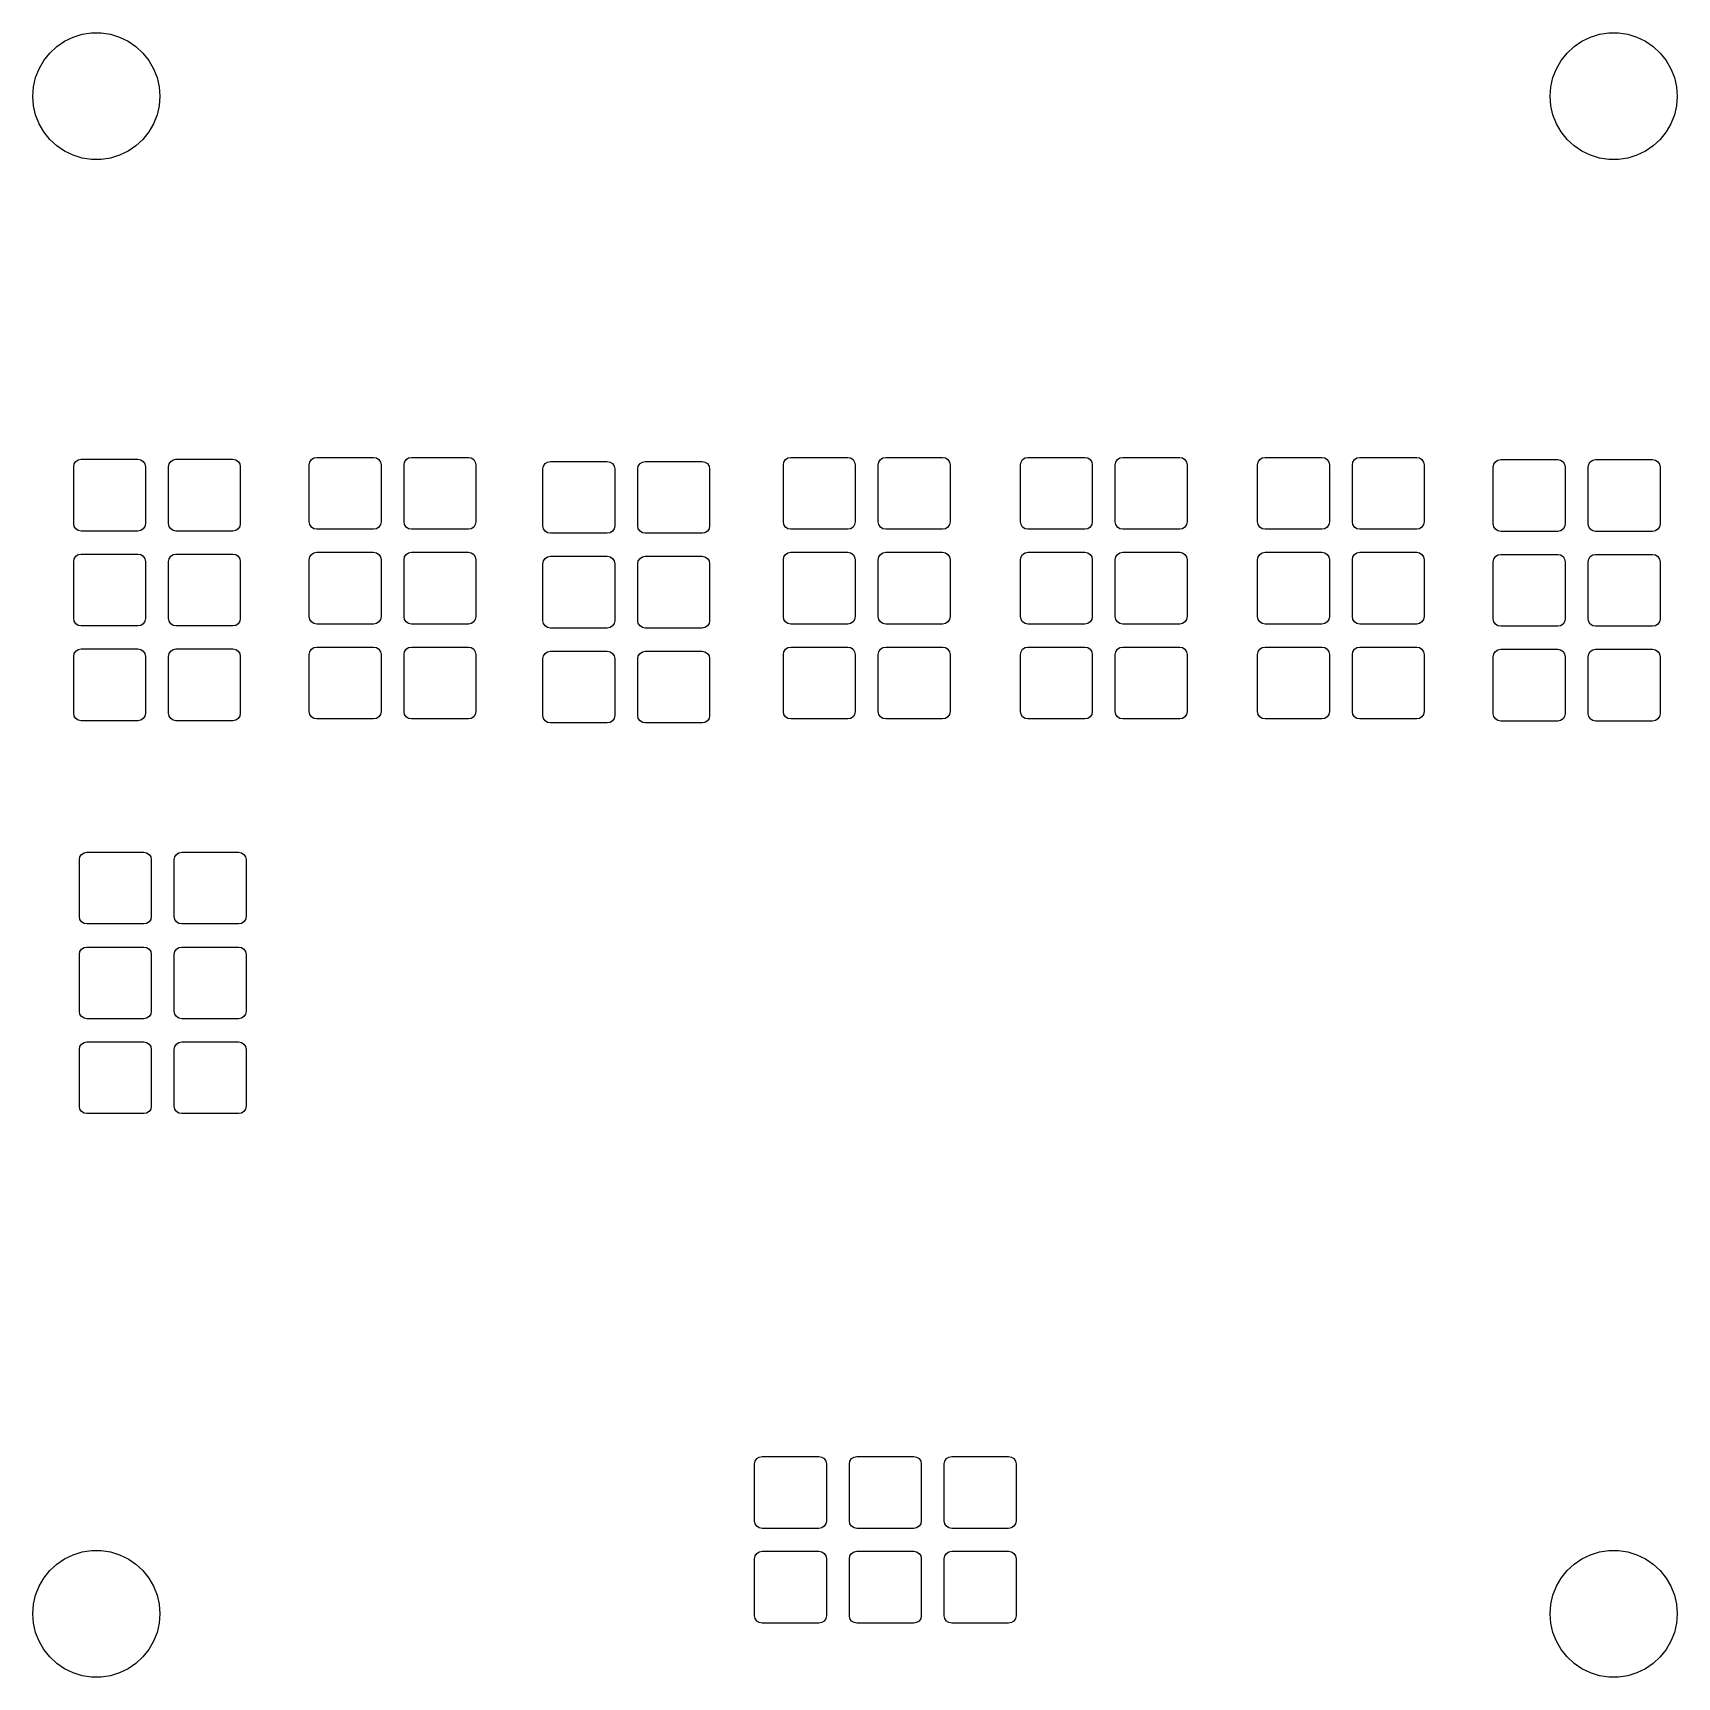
# Model space of a CAD drawing. Extents: x 4.33 to 6.07, y -6.87 to -5.13.
import ezdxf

# ---------------------------------------------------------------- set-up
doc = ezdxf.new("R2010")
doc.units = 0
doc.header["$MEASUREMENT"] = 0
doc.layers.add('BLACK', color=7, linetype='CONTINUOUS')

msp = doc.modelspace()

# ---------------------------------------------------------------- linework, layer by layer
at = {"layer": 'BLACK', "linetype": 'CONTINUOUS'}
for p, q in [((4.3509, -5.1545), (4.3583, -5.1477)), ((4.3583, -5.1477), (4.3665, -5.142)), ((4.3665, -5.142), (4.3755, -5.1377)), ((4.3755, -5.1377), (4.3851, -5.1347)), ((4.3851, -5.1347), (4.395, -5.1333)), ((4.395, -5.1333), (4.405, -5.1333)), ((4.405, -5.1333), (4.4149, -5.1347)), ((4.4149, -5.1347), (4.4245, -5.1377)), ((4.4245, -5.1377), (4.4335, -5.142)), ((4.4335, -5.142), (4.4417, -5.1477)), ((4.4417, -5.1477), (4.4491, -5.1545)), ((5.9509, -5.1545), (5.9583, -5.1477)), ((5.9583, -5.1477), (5.9665, -5.142)), ((5.9665, -5.142), (5.9755, -5.1377)), ((5.9755, -5.1377), (5.9851, -5.1347)), ((5.9851, -5.1347), (5.995, -5.1333)), ((5.995, -5.1333), (6.005, -5.1333)), ((6.005, -5.1333), (6.0149, -5.1347)), ((6.0149, -5.1347), (6.0245, -5.1377)), ((6.0245, -5.1377), (6.0335, -5.142)), ((6.0335, -5.142), (6.0417, -5.1477)), ((6.0417, -5.1477), (6.0491, -5.1545)), ((4.3397, -5.171), (4.3447, -5.1623)), ((4.3447, -5.1623), (4.3509, -5.1545)), ((4.4491, -5.1545), (4.4553, -5.1623)), ((4.4553, -5.1623), (4.4603, -5.171)), ((5.9397, -5.171), (5.9447, -5.1623)), ((5.9447, -5.1623), (5.9509, -5.1545)), ((6.0491, -5.1545), (6.0553, -5.1623)), ((6.0553, -5.1623), (6.0603, -5.171)), ((4.3338, -5.19), (4.336, -5.1803)), ((4.336, -5.1803), (4.3397, -5.171)), ((4.4603, -5.171), (4.464, -5.1803)), ((4.464, -5.1803), (4.4662, -5.19)), ((5.9338, -5.19), (5.936, -5.1803)), ((5.936, -5.1803), (5.9397, -5.171)), ((6.0603, -5.171), (6.064, -5.1803)), ((6.064, -5.1803), (6.0662, -5.19)), ((4.3331, -5.2), (4.3338, -5.19)), ((4.3338, -5.21), (4.3331, -5.2)), ((4.4662, -5.19), (4.4669, -5.2)), ((4.4669, -5.2), (4.4662, -5.21)), ((5.9331, -5.2), (5.9338, -5.19)), ((5.9338, -5.21), (5.9331, -5.2)), ((6.0662, -5.19), (6.0669, -5.2)), ((6.0669, -5.2), (6.0662, -5.21)), ((4.336, -5.2197), (4.3338, -5.21)), ((4.4662, -5.21), (4.464, -5.2197)), ((5.936, -5.2197), (5.9338, -5.21)), ((6.0662, -5.21), (6.064, -5.2197)), ((4.3397, -5.229), (4.336, -5.2197)), ((4.3447, -5.2377), (4.3397, -5.229)), ((4.4603, -5.229), (4.4553, -5.2377)), ((4.464, -5.2197), (4.4603, -5.229)), ((5.9397, -5.229), (5.936, -5.2197)), ((5.9447, -5.2377), (5.9397, -5.229)), ((6.0603, -5.229), (6.0553, -5.2377)), ((6.064, -5.2197), (6.0603, -5.229)), ((4.3509, -5.2455), (4.3447, -5.2377)), ((4.3583, -5.2523), (4.3509, -5.2455)), ((4.3665, -5.258), (4.3583, -5.2523)), ((4.4417, -5.2523), (4.4335, -5.258)), ((4.4491, -5.2455), (4.4417, -5.2523)), ((4.4553, -5.2377), (4.4491, -5.2455)), ((5.9509, -5.2455), (5.9447, -5.2377)), ((5.9583, -5.2523), (5.9509, -5.2455)), ((5.9665, -5.258), (5.9583, -5.2523)), ((6.0417, -5.2523), (6.0335, -5.258)), ((6.0491, -5.2455), (6.0417, -5.2523)), ((6.0553, -5.2377), (6.0491, -5.2455)), ((4.3755, -5.2623), (4.3665, -5.258)), ((4.3851, -5.2653), (4.3755, -5.2623)), ((4.395, -5.2667), (4.3851, -5.2653)), ((4.405, -5.2667), (4.395, -5.2667)), ((4.4149, -5.2653), (4.405, -5.2667)), ((4.4245, -5.2623), (4.4149, -5.2653)), ((4.4335, -5.258), (4.4245, -5.2623)), ((5.9755, -5.2623), (5.9665, -5.258)), ((5.9851, -5.2653), (5.9755, -5.2623)), ((5.995, -5.2667), (5.9851, -5.2653)), ((6.005, -5.2667), (5.995, -5.2667)), ((6.0149, -5.2653), (6.005, -5.2667)), ((6.0245, -5.2623), (6.0149, -5.2653)), ((6.0335, -5.258), (6.0245, -5.2623)), ((4.3809, -5.5833), (4.3839, -5.5827)), ((4.3839, -5.5827), (4.4439, -5.5827)), ((4.4439, -5.5827), (4.447, -5.5833)), ((4.4809, -5.5833), (4.4839, -5.5827)), ((4.4839, -5.5827), (4.5439, -5.5827)), ((4.5439, -5.5827), (4.547, -5.5833)), ((4.6268, -5.5831), (4.6293, -5.5814)), ((4.6293, -5.5814), (4.6324, -5.5808)), ((4.6324, -5.5808), (4.6924, -5.5808)), ((4.6924, -5.5808), (4.6954, -5.5814)), ((4.6954, -5.5814), (4.6979, -5.5831)), ((4.7268, -5.5831), (4.7293, -5.5814)), ((4.7293, -5.5814), (4.7324, -5.5808)), ((4.7324, -5.5808), (4.7924, -5.5808)), ((4.7924, -5.5808), (4.7954, -5.5814)), ((4.7954, -5.5814), (4.7979, -5.5831)), ((5.1268, -5.5831), (5.1293, -5.5814)), ((5.1293, -5.5814), (5.1324, -5.5808)), ((5.1324, -5.5808), (5.1924, -5.5808)), ((5.1924, -5.5808), (5.1954, -5.5814)), ((5.1954, -5.5814), (5.1979, -5.5831)), ((5.2268, -5.5831), (5.2293, -5.5814)), ((5.2293, -5.5814), (5.2324, -5.5808)), ((5.2324, -5.5808), (5.2924, -5.5808)), ((5.2924, -5.5808), (5.2954, -5.5814)), ((5.2954, -5.5814), (5.2979, -5.5831)), ((5.3768, -5.5831), (5.3793, -5.5814)), ((5.3793, -5.5814), (5.3824, -5.5808)), ((5.3824, -5.5808), (5.4424, -5.5808)), ((5.4424, -5.5808), (5.4454, -5.5814)), ((5.4454, -5.5814), (5.4479, -5.5831)), ((5.4768, -5.5831), (5.4793, -5.5814)), ((5.4793, -5.5814), (5.4824, -5.5808)), ((5.4824, -5.5808), (5.5424, -5.5808)), ((5.5424, -5.5808), (5.5454, -5.5814)), ((5.5454, -5.5814), (5.5479, -5.5831)), ((5.6268, -5.5831), (5.6293, -5.5814)), ((5.6293, -5.5814), (5.6324, -5.5808)), ((5.6324, -5.5808), (5.6924, -5.5808)), ((5.6924, -5.5808), (5.6954, -5.5814)), ((5.6954, -5.5814), (5.6979, -5.5831)), ((5.7268, -5.5831), (5.7293, -5.5814)), ((5.7293, -5.5814), (5.7324, -5.5808)), ((5.7324, -5.5808), (5.7924, -5.5808)), ((5.7924, -5.5808), (5.7954, -5.5814)), ((5.7954, -5.5814), (5.7979, -5.5831)), ((4.3761, -5.5906), (4.3767, -5.5876)), ((4.3761, -5.6506), (4.3761, -5.5906)), ((4.3767, -5.5876), (4.3784, -5.585)), ((4.3784, -5.585), (4.3809, -5.5833)), ((4.447, -5.5833), (4.4495, -5.585)), ((4.4495, -5.585), (4.4512, -5.5876)), ((4.4512, -5.5876), (4.4518, -5.5906)), ((4.4518, -5.5906), (4.4518, -5.6506)), ((4.4761, -5.5906), (4.4767, -5.5876)), ((4.4761, -5.6506), (4.4761, -5.5906)), ((4.4767, -5.5876), (4.4784, -5.585)), ((4.4784, -5.585), (4.4809, -5.5833)), ((4.547, -5.5833), (4.5495, -5.585)), ((4.5495, -5.585), (4.5512, -5.5876)), ((4.5512, -5.5876), (4.5518, -5.5906)), ((4.5518, -5.5906), (4.5518, -5.6506)), ((4.6245, -5.5887), (4.6251, -5.5857)), ((4.6245, -5.6487), (4.6245, -5.5887)), ((4.6251, -5.5857), (4.6268, -5.5831)), ((4.6979, -5.5831), (4.6996, -5.5857)), ((4.6996, -5.5857), (4.7002, -5.5887)), ((4.7002, -5.5887), (4.7002, -5.6487)), ((4.7245, -5.5887), (4.7251, -5.5857)), ((4.7245, -5.6487), (4.7245, -5.5887)), ((4.7251, -5.5857), (4.7268, -5.5831)), ((4.7979, -5.5831), (4.7996, -5.5857)), ((4.7996, -5.5857), (4.8002, -5.5887)), ((4.8002, -5.5887), (4.8002, -5.6487)), ((4.8709, -5.593), (4.8715, -5.5899)), ((4.8709, -5.653), (4.8709, -5.593)), ((4.8715, -5.5899), (4.8733, -5.5874)), ((4.8733, -5.5874), (4.8758, -5.5857)), ((4.8758, -5.5857), (4.8788, -5.5851)), ((4.8788, -5.5851), (4.9388, -5.5851)), ((4.9388, -5.5851), (4.9418, -5.5857)), ((4.9418, -5.5857), (4.9444, -5.5874)), ((4.9444, -5.5874), (4.9461, -5.5899)), ((4.9461, -5.5899), (4.9467, -5.593)), ((4.9467, -5.593), (4.9467, -5.653)), ((4.9709, -5.593), (4.9715, -5.5899)), ((4.9709, -5.653), (4.9709, -5.593)), ((4.9715, -5.5899), (4.9733, -5.5874)), ((4.9733, -5.5874), (4.9758, -5.5857)), ((4.9758, -5.5857), (4.9788, -5.5851)), ((4.9788, -5.5851), (5.0388, -5.5851)), ((5.0388, -5.5851), (5.0418, -5.5857)), ((5.0418, -5.5857), (5.0444, -5.5874)), ((5.0444, -5.5874), (5.0461, -5.5899)), ((5.0461, -5.5899), (5.0467, -5.593)), ((5.0467, -5.593), (5.0467, -5.653)), ((5.1245, -5.5887), (5.1251, -5.5857)), ((5.1245, -5.6487), (5.1245, -5.5887)), ((5.1251, -5.5857), (5.1268, -5.5831)), ((5.1979, -5.5831), (5.1996, -5.5857)), ((5.1996, -5.5857), (5.2002, -5.5887)), ((5.2002, -5.5887), (5.2002, -5.6487)), ((5.2245, -5.5887), (5.2251, -5.5857)), ((5.2245, -5.6487), (5.2245, -5.5887)), ((5.2251, -5.5857), (5.2268, -5.5831)), ((5.2979, -5.5831), (5.2996, -5.5857)), ((5.2996, -5.5857), (5.3002, -5.5887)), ((5.3002, -5.5887), (5.3002, -5.6487)), ((5.3745, -5.5887), (5.3751, -5.5857)), ((5.3745, -5.6487), (5.3745, -5.5887)), ((5.3751, -5.5857), (5.3768, -5.5831)), ((5.4479, -5.5831), (5.4496, -5.5857)), ((5.4496, -5.5857), (5.4502, -5.5887)), ((5.4502, -5.5887), (5.4502, -5.6487)), ((5.4745, -5.5887), (5.4751, -5.5857)), ((5.4745, -5.6487), (5.4745, -5.5887)), ((5.4751, -5.5857), (5.4768, -5.5831)), ((5.5479, -5.5831), (5.5496, -5.5857)), ((5.5496, -5.5857), (5.5502, -5.5887)), ((5.5502, -5.5887), (5.5502, -5.6487)), ((5.6245, -5.5887), (5.6251, -5.5857)), ((5.6245, -5.6487), (5.6245, -5.5887)), ((5.6251, -5.5857), (5.6268, -5.5831)), ((5.6979, -5.5831), (5.6996, -5.5857)), ((5.6996, -5.5857), (5.7002, -5.5887)), ((5.7002, -5.5887), (5.7002, -5.6487)), ((5.7245, -5.5887), (5.7251, -5.5857)), ((5.7245, -5.6487), (5.7245, -5.5887)), ((5.7251, -5.5857), (5.7268, -5.5831)), ((5.7979, -5.5831), (5.7996, -5.5857)), ((5.7996, -5.5857), (5.8002, -5.5887)), ((5.8002, -5.5887), (5.8002, -5.6487)), ((5.8731, -5.591), (5.8737, -5.588)), ((5.8731, -5.651), (5.8731, -5.591)), ((5.8737, -5.588), (5.8754, -5.5854)), ((5.8754, -5.5854), (5.878, -5.5837)), ((5.878, -5.5837), (5.881, -5.5831)), ((5.881, -5.5831), (5.941, -5.5831)), ((5.941, -5.5831), (5.944, -5.5837)), ((5.944, -5.5837), (5.9466, -5.5854)), ((5.9466, -5.5854), (5.9483, -5.588)), ((5.9483, -5.588), (5.9489, -5.591)), ((5.9489, -5.591), (5.9489, -5.651)), ((5.9731, -5.591), (5.9737, -5.588)), ((5.9731, -5.651), (5.9731, -5.591)), ((5.9737, -5.588), (5.9754, -5.5854)), ((5.9754, -5.5854), (5.978, -5.5837)), ((5.978, -5.5837), (5.981, -5.5831)), ((5.981, -5.5831), (6.041, -5.5831)), ((6.041, -5.5831), (6.044, -5.5837)), ((6.044, -5.5837), (6.0466, -5.5854)), ((6.0466, -5.5854), (6.0483, -5.588)), ((6.0483, -5.588), (6.0489, -5.591)), ((6.0489, -5.591), (6.0489, -5.651)), ((4.3767, -5.6536), (4.3761, -5.6506)), ((4.4518, -5.6506), (4.4512, -5.6536)), ((4.4767, -5.6536), (4.4761, -5.6506)), ((4.5518, -5.6506), (4.5512, -5.6536)), ((4.6251, -5.6517), (4.6245, -5.6487)), ((4.6268, -5.6543), (4.6251, -5.6517)), ((4.6996, -5.6517), (4.6979, -5.6543)), ((4.7002, -5.6487), (4.6996, -5.6517)), ((4.7251, -5.6517), (4.7245, -5.6487)), ((4.7268, -5.6543), (4.7251, -5.6517)), ((4.7996, -5.6517), (4.7979, -5.6543)), ((4.8002, -5.6487), (4.7996, -5.6517)), ((5.1251, -5.6517), (5.1245, -5.6487)), ((5.1268, -5.6543), (5.1251, -5.6517)), ((5.1996, -5.6517), (5.1979, -5.6543)), ((5.2002, -5.6487), (5.1996, -5.6517)), ((5.2251, -5.6517), (5.2245, -5.6487)), ((5.2268, -5.6543), (5.2251, -5.6517)), ((5.2996, -5.6517), (5.2979, -5.6543)), ((5.3002, -5.6487), (5.2996, -5.6517)), ((5.3751, -5.6517), (5.3745, -5.6487)), ((5.3768, -5.6543), (5.3751, -5.6517)), ((5.4496, -5.6517), (5.4479, -5.6543)), ((5.4502, -5.6487), (5.4496, -5.6517)), ((5.4751, -5.6517), (5.4745, -5.6487)), ((5.4768, -5.6543), (5.4751, -5.6517)), ((5.5496, -5.6517), (5.5479, -5.6543)), ((5.5502, -5.6487), (5.5496, -5.6517)), ((5.6251, -5.6517), (5.6245, -5.6487)), ((5.6268, -5.6543), (5.6251, -5.6517)), ((5.6996, -5.6517), (5.6979, -5.6543)), ((5.7002, -5.6487), (5.6996, -5.6517)), ((5.7251, -5.6517), (5.7245, -5.6487)), ((5.7268, -5.6543), (5.7251, -5.6517)), ((5.7996, -5.6517), (5.7979, -5.6543)), ((5.8002, -5.6487), (5.7996, -5.6517)), ((5.8737, -5.654), (5.8731, -5.651)), ((5.9489, -5.651), (5.9483, -5.654)), ((5.9737, -5.654), (5.9731, -5.651)), ((6.0489, -5.651), (6.0483, -5.654)), ((4.3784, -5.6562), (4.3767, -5.6536)), ((4.3809, -5.6579), (4.3784, -5.6562)), ((4.3839, -5.6585), (4.3809, -5.6579)), ((4.4439, -5.6585), (4.3839, -5.6585)), ((4.447, -5.6579), (4.4439, -5.6585)), ((4.4495, -5.6562), (4.447, -5.6579)), ((4.4512, -5.6536), (4.4495, -5.6562)), ((4.4784, -5.6562), (4.4767, -5.6536)), ((4.4809, -5.6579), (4.4784, -5.6562)), ((4.4839, -5.6585), (4.4809, -5.6579)), ((4.5439, -5.6585), (4.4839, -5.6585)), ((4.547, -5.6579), (4.5439, -5.6585)), ((4.5495, -5.6562), (4.547, -5.6579)), ((4.5512, -5.6536), (4.5495, -5.6562)), ((4.6293, -5.656), (4.6268, -5.6543)), ((4.6324, -5.6566), (4.6293, -5.656)), ((4.6924, -5.6566), (4.6324, -5.6566)), ((4.6954, -5.656), (4.6924, -5.6566)), ((4.6979, -5.6543), (4.6954, -5.656)), ((4.7293, -5.656), (4.7268, -5.6543)), ((4.7324, -5.6566), (4.7293, -5.656)), ((4.7924, -5.6566), (4.7324, -5.6566)), ((4.7954, -5.656), (4.7924, -5.6566)), ((4.7979, -5.6543), (4.7954, -5.656)), ((4.8715, -5.656), (4.8709, -5.653)), ((4.8733, -5.6585), (4.8715, -5.656)), ((4.8758, -5.6602), (4.8733, -5.6585)), ((4.8788, -5.6608), (4.8758, -5.6602)), ((4.9388, -5.6608), (4.8788, -5.6608)), ((4.9418, -5.6602), (4.9388, -5.6608)), ((4.9444, -5.6585), (4.9418, -5.6602)), ((4.9461, -5.656), (4.9444, -5.6585)), ((4.9467, -5.653), (4.9461, -5.656)), ((4.9715, -5.656), (4.9709, -5.653)), ((4.9733, -5.6585), (4.9715, -5.656)), ((4.9758, -5.6602), (4.9733, -5.6585)), ((4.9788, -5.6608), (4.9758, -5.6602)), ((5.0388, -5.6608), (4.9788, -5.6608)), ((5.0418, -5.6602), (5.0388, -5.6608)), ((5.0444, -5.6585), (5.0418, -5.6602)), ((5.0461, -5.656), (5.0444, -5.6585)), ((5.0467, -5.653), (5.0461, -5.656)), ((5.1293, -5.656), (5.1268, -5.6543)), ((5.1324, -5.6566), (5.1293, -5.656)), ((5.1924, -5.6566), (5.1324, -5.6566)), ((5.1954, -5.656), (5.1924, -5.6566)), ((5.1979, -5.6543), (5.1954, -5.656)), ((5.2293, -5.656), (5.2268, -5.6543)), ((5.2324, -5.6566), (5.2293, -5.656)), ((5.2924, -5.6566), (5.2324, -5.6566)), ((5.2954, -5.656), (5.2924, -5.6566)), ((5.2979, -5.6543), (5.2954, -5.656)), ((5.3793, -5.656), (5.3768, -5.6543)), ((5.3824, -5.6566), (5.3793, -5.656)), ((5.4424, -5.6566), (5.3824, -5.6566)), ((5.4454, -5.656), (5.4424, -5.6566)), ((5.4479, -5.6543), (5.4454, -5.656)), ((5.4793, -5.656), (5.4768, -5.6543)), ((5.4824, -5.6566), (5.4793, -5.656)), ((5.5424, -5.6566), (5.4824, -5.6566)), ((5.5454, -5.656), (5.5424, -5.6566)), ((5.5479, -5.6543), (5.5454, -5.656)), ((5.6293, -5.656), (5.6268, -5.6543)), ((5.6324, -5.6566), (5.6293, -5.656)), ((5.6924, -5.6566), (5.6324, -5.6566)), ((5.6954, -5.656), (5.6924, -5.6566)), ((5.6979, -5.6543), (5.6954, -5.656)), ((5.7293, -5.656), (5.7268, -5.6543)), ((5.7324, -5.6566), (5.7293, -5.656)), ((5.7924, -5.6566), (5.7324, -5.6566)), ((5.7954, -5.656), (5.7924, -5.6566)), ((5.7979, -5.6543), (5.7954, -5.656)), ((5.8754, -5.6566), (5.8737, -5.654)), ((5.878, -5.6583), (5.8754, -5.6566)), ((5.881, -5.6589), (5.878, -5.6583)), ((5.941, -5.6589), (5.881, -5.6589)), ((5.944, -5.6583), (5.941, -5.6589)), ((5.9466, -5.6566), (5.944, -5.6583)), ((5.9483, -5.654), (5.9466, -5.6566)), ((5.9754, -5.6566), (5.9737, -5.654)), ((5.978, -5.6583), (5.9754, -5.6566)), ((5.981, -5.6589), (5.978, -5.6583)), ((6.041, -5.6589), (5.981, -5.6589)), ((6.044, -5.6583), (6.041, -5.6589)), ((6.0466, -5.6566), (6.044, -5.6583)), ((6.0483, -5.654), (6.0466, -5.6566)), ((4.3767, -5.6876), (4.3784, -5.685)), ((4.3784, -5.685), (4.3809, -5.6833)), ((4.3809, -5.6833), (4.3839, -5.6827)), ((4.3839, -5.6827), (4.4439, -5.6827)), ((4.4439, -5.6827), (4.447, -5.6833)), ((4.447, -5.6833), (4.4495, -5.685)), ((4.4495, -5.685), (4.4512, -5.6876)), ((4.4767, -5.6876), (4.4784, -5.685)), ((4.4784, -5.685), (4.4809, -5.6833)), ((4.4809, -5.6833), (4.4839, -5.6827)), ((4.4839, -5.6827), (4.5439, -5.6827)), ((4.5439, -5.6827), (4.547, -5.6833)), ((4.547, -5.6833), (4.5495, -5.685)), ((4.5495, -5.685), (4.5512, -5.6876)), ((4.6245, -5.6887), (4.6251, -5.6857)), ((4.6251, -5.6857), (4.6268, -5.6831)), ((4.6268, -5.6831), (4.6293, -5.6814)), ((4.6293, -5.6814), (4.6324, -5.6808)), ((4.6324, -5.6808), (4.6924, -5.6808)), ((4.6924, -5.6808), (4.6954, -5.6814)), ((4.6954, -5.6814), (4.6979, -5.6831)), ((4.6979, -5.6831), (4.6996, -5.6857)), ((4.6996, -5.6857), (4.7002, -5.6887)), ((4.7245, -5.6887), (4.7251, -5.6857)), ((4.7251, -5.6857), (4.7268, -5.6831)), ((4.7268, -5.6831), (4.7293, -5.6814)), ((4.7293, -5.6814), (4.7324, -5.6808)), ((4.7324, -5.6808), (4.7924, -5.6808)), ((4.7924, -5.6808), (4.7954, -5.6814)), ((4.7954, -5.6814), (4.7979, -5.6831)), ((4.7979, -5.6831), (4.7996, -5.6857)), ((4.7996, -5.6857), (4.8002, -5.6887)), ((4.8733, -5.6874), (4.8758, -5.6857)), ((4.8758, -5.6857), (4.8788, -5.6851)), ((4.8788, -5.6851), (4.9388, -5.6851)), ((4.9388, -5.6851), (4.9418, -5.6857)), ((4.9418, -5.6857), (4.9444, -5.6874)), ((4.9733, -5.6874), (4.9758, -5.6857)), ((4.9758, -5.6857), (4.9788, -5.6851)), ((4.9788, -5.6851), (5.0388, -5.6851)), ((5.0388, -5.6851), (5.0418, -5.6857)), ((5.0418, -5.6857), (5.0444, -5.6874)), ((5.1245, -5.6887), (5.1251, -5.6857)), ((5.1251, -5.6857), (5.1268, -5.6831)), ((5.1268, -5.6831), (5.1293, -5.6814)), ((5.1293, -5.6814), (5.1324, -5.6808)), ((5.1324, -5.6808), (5.1924, -5.6808)), ((5.1924, -5.6808), (5.1954, -5.6814)), ((5.1954, -5.6814), (5.1979, -5.6831)), ((5.1979, -5.6831), (5.1996, -5.6857)), ((5.1996, -5.6857), (5.2002, -5.6887)), ((5.2245, -5.6887), (5.2251, -5.6857)), ((5.2251, -5.6857), (5.2268, -5.6831)), ((5.2268, -5.6831), (5.2293, -5.6814)), ((5.2293, -5.6814), (5.2324, -5.6808)), ((5.2324, -5.6808), (5.2924, -5.6808)), ((5.2924, -5.6808), (5.2954, -5.6814)), ((5.2954, -5.6814), (5.2979, -5.6831)), ((5.2979, -5.6831), (5.2996, -5.6857)), ((5.2996, -5.6857), (5.3002, -5.6887)), ((5.3745, -5.6887), (5.3751, -5.6857)), ((5.3751, -5.6857), (5.3768, -5.6831)), ((5.3768, -5.6831), (5.3793, -5.6814)), ((5.3793, -5.6814), (5.3824, -5.6808)), ((5.3824, -5.6808), (5.4424, -5.6808)), ((5.4424, -5.6808), (5.4454, -5.6814)), ((5.4454, -5.6814), (5.4479, -5.6831)), ((5.4479, -5.6831), (5.4496, -5.6857)), ((5.4496, -5.6857), (5.4502, -5.6887)), ((5.4745, -5.6887), (5.4751, -5.6857)), ((5.4751, -5.6857), (5.4768, -5.6831)), ((5.4768, -5.6831), (5.4793, -5.6814)), ((5.4793, -5.6814), (5.4824, -5.6808)), ((5.4824, -5.6808), (5.5424, -5.6808)), ((5.5424, -5.6808), (5.5454, -5.6814)), ((5.5454, -5.6814), (5.5479, -5.6831)), ((5.5479, -5.6831), (5.5496, -5.6857)), ((5.5496, -5.6857), (5.5502, -5.6887)), ((5.6245, -5.6887), (5.6251, -5.6857)), ((5.6251, -5.6857), (5.6268, -5.6831)), ((5.6268, -5.6831), (5.6293, -5.6814)), ((5.6293, -5.6814), (5.6324, -5.6808)), ((5.6324, -5.6808), (5.6924, -5.6808)), ((5.6924, -5.6808), (5.6954, -5.6814)), ((5.6954, -5.6814), (5.6979, -5.6831)), ((5.6979, -5.6831), (5.6996, -5.6857)), ((5.6996, -5.6857), (5.7002, -5.6887)), ((5.7245, -5.6887), (5.7251, -5.6857)), ((5.7251, -5.6857), (5.7268, -5.6831)), ((5.7268, -5.6831), (5.7293, -5.6814)), ((5.7293, -5.6814), (5.7324, -5.6808)), ((5.7324, -5.6808), (5.7924, -5.6808)), ((5.7924, -5.6808), (5.7954, -5.6814)), ((5.7954, -5.6814), (5.7979, -5.6831)), ((5.7979, -5.6831), (5.7996, -5.6857)), ((5.7996, -5.6857), (5.8002, -5.6887)), ((5.8737, -5.688), (5.8754, -5.6854)), ((5.8754, -5.6854), (5.878, -5.6837)), ((5.878, -5.6837), (5.881, -5.6831)), ((5.881, -5.6831), (5.941, -5.6831)), ((5.941, -5.6831), (5.944, -5.6837)), ((5.944, -5.6837), (5.9466, -5.6854)), ((5.9466, -5.6854), (5.9483, -5.688)), ((5.9737, -5.688), (5.9754, -5.6854)), ((5.9754, -5.6854), (5.978, -5.6837)), ((5.978, -5.6837), (5.981, -5.6831)), ((5.981, -5.6831), (6.041, -5.6831)), ((6.041, -5.6831), (6.044, -5.6837)), ((6.044, -5.6837), (6.0466, -5.6854)), ((6.0466, -5.6854), (6.0483, -5.688)), ((4.3761, -5.6906), (4.3767, -5.6876)), ((4.3761, -5.7506), (4.3761, -5.6906)), ((4.4512, -5.6876), (4.4518, -5.6906)), ((4.4518, -5.6906), (4.4518, -5.7506)), ((4.4761, -5.6906), (4.4767, -5.6876)), ((4.4761, -5.7506), (4.4761, -5.6906)), ((4.5512, -5.6876), (4.5518, -5.6906)), ((4.5518, -5.6906), (4.5518, -5.7506)), ((4.6245, -5.7487), (4.6245, -5.6887)), ((4.7002, -5.6887), (4.7002, -5.7487)), ((4.7245, -5.7487), (4.7245, -5.6887)), ((4.8002, -5.6887), (4.8002, -5.7487)), ((4.8709, -5.693), (4.8715, -5.6899)), ((4.8709, -5.753), (4.8709, -5.693)), ((4.8715, -5.6899), (4.8733, -5.6874)), ((4.9444, -5.6874), (4.9461, -5.6899)), ((4.9461, -5.6899), (4.9467, -5.693)), ((4.9467, -5.693), (4.9467, -5.753)), ((4.9709, -5.693), (4.9715, -5.6899)), ((4.9709, -5.753), (4.9709, -5.693)), ((4.9715, -5.6899), (4.9733, -5.6874)), ((5.0444, -5.6874), (5.0461, -5.6899)), ((5.0461, -5.6899), (5.0467, -5.693)), ((5.0467, -5.693), (5.0467, -5.753)), ((5.1245, -5.7487), (5.1245, -5.6887)), ((5.2002, -5.6887), (5.2002, -5.7487)), ((5.2245, -5.7487), (5.2245, -5.6887)), ((5.3002, -5.6887), (5.3002, -5.7487)), ((5.3745, -5.7487), (5.3745, -5.6887)), ((5.4502, -5.6887), (5.4502, -5.7487)), ((5.4745, -5.7487), (5.4745, -5.6887)), ((5.5502, -5.6887), (5.5502, -5.7487)), ((5.6245, -5.7487), (5.6245, -5.6887)), ((5.7002, -5.6887), (5.7002, -5.7487)), ((5.7245, -5.7487), (5.7245, -5.6887)), ((5.8002, -5.6887), (5.8002, -5.7487)), ((5.8731, -5.691), (5.8737, -5.688)), ((5.8731, -5.751), (5.8731, -5.691)), ((5.9483, -5.688), (5.9489, -5.691)), ((5.9489, -5.691), (5.9489, -5.751)), ((5.9731, -5.691), (5.9737, -5.688)), ((5.9731, -5.751), (5.9731, -5.691)), ((6.0483, -5.688), (6.0489, -5.691)), ((6.0489, -5.691), (6.0489, -5.751)), ((4.3767, -5.7536), (4.3761, -5.7506)), ((4.3784, -5.7562), (4.3767, -5.7536)), ((4.3809, -5.7579), (4.3784, -5.7562)), ((4.4495, -5.7562), (4.447, -5.7579)), ((4.4512, -5.7536), (4.4495, -5.7562)), ((4.4518, -5.7506), (4.4512, -5.7536)), ((4.4767, -5.7536), (4.4761, -5.7506)), ((4.4784, -5.7562), (4.4767, -5.7536)), ((4.4809, -5.7579), (4.4784, -5.7562)), ((4.5495, -5.7562), (4.547, -5.7579)), ((4.5512, -5.7536), (4.5495, -5.7562)), ((4.5518, -5.7506), (4.5512, -5.7536)), ((4.6251, -5.7517), (4.6245, -5.7487)), ((4.6268, -5.7543), (4.6251, -5.7517)), ((4.6293, -5.756), (4.6268, -5.7543)), ((4.6324, -5.7566), (4.6293, -5.756)), ((4.6954, -5.756), (4.6924, -5.7566)), ((4.6979, -5.7543), (4.6954, -5.756)), ((4.6996, -5.7517), (4.6979, -5.7543)), ((4.7002, -5.7487), (4.6996, -5.7517)), ((4.7251, -5.7517), (4.7245, -5.7487)), ((4.7268, -5.7543), (4.7251, -5.7517)), ((4.7293, -5.756), (4.7268, -5.7543)), ((4.7324, -5.7566), (4.7293, -5.756)), ((4.7954, -5.756), (4.7924, -5.7566)), ((4.7979, -5.7543), (4.7954, -5.756)), ((4.7996, -5.7517), (4.7979, -5.7543)), ((4.8002, -5.7487), (4.7996, -5.7517)), ((4.8715, -5.756), (4.8709, -5.753)), ((4.8733, -5.7585), (4.8715, -5.756)), ((4.9461, -5.756), (4.9444, -5.7585)), ((4.9467, -5.753), (4.9461, -5.756)), ((4.9715, -5.756), (4.9709, -5.753)), ((4.9733, -5.7585), (4.9715, -5.756)), ((5.0461, -5.756), (5.0444, -5.7585)), ((5.0467, -5.753), (5.0461, -5.756)), ((5.1251, -5.7517), (5.1245, -5.7487)), ((5.1268, -5.7543), (5.1251, -5.7517)), ((5.1293, -5.756), (5.1268, -5.7543)), ((5.1324, -5.7566), (5.1293, -5.756)), ((5.1954, -5.756), (5.1924, -5.7566)), ((5.1979, -5.7543), (5.1954, -5.756)), ((5.1996, -5.7517), (5.1979, -5.7543)), ((5.2002, -5.7487), (5.1996, -5.7517)), ((5.2251, -5.7517), (5.2245, -5.7487)), ((5.2268, -5.7543), (5.2251, -5.7517)), ((5.2293, -5.756), (5.2268, -5.7543)), ((5.2324, -5.7566), (5.2293, -5.756)), ((5.2954, -5.756), (5.2924, -5.7566)), ((5.2979, -5.7543), (5.2954, -5.756)), ((5.2996, -5.7517), (5.2979, -5.7543)), ((5.3002, -5.7487), (5.2996, -5.7517)), ((5.3751, -5.7517), (5.3745, -5.7487)), ((5.3768, -5.7543), (5.3751, -5.7517)), ((5.3793, -5.756), (5.3768, -5.7543)), ((5.3824, -5.7566), (5.3793, -5.756)), ((5.4454, -5.756), (5.4424, -5.7566)), ((5.4479, -5.7543), (5.4454, -5.756)), ((5.4496, -5.7517), (5.4479, -5.7543)), ((5.4502, -5.7487), (5.4496, -5.7517)), ((5.4751, -5.7517), (5.4745, -5.7487)), ((5.4768, -5.7543), (5.4751, -5.7517)), ((5.4793, -5.756), (5.4768, -5.7543)), ((5.4824, -5.7566), (5.4793, -5.756)), ((5.5454, -5.756), (5.5424, -5.7566)), ((5.5479, -5.7543), (5.5454, -5.756)), ((5.5496, -5.7517), (5.5479, -5.7543)), ((5.5502, -5.7487), (5.5496, -5.7517)), ((5.6251, -5.7517), (5.6245, -5.7487)), ((5.6268, -5.7543), (5.6251, -5.7517)), ((5.6293, -5.756), (5.6268, -5.7543)), ((5.6324, -5.7566), (5.6293, -5.756)), ((5.6954, -5.756), (5.6924, -5.7566)), ((5.6979, -5.7543), (5.6954, -5.756)), ((5.6996, -5.7517), (5.6979, -5.7543)), ((5.7002, -5.7487), (5.6996, -5.7517)), ((5.7251, -5.7517), (5.7245, -5.7487)), ((5.7268, -5.7543), (5.7251, -5.7517)), ((5.7293, -5.756), (5.7268, -5.7543)), ((5.7324, -5.7566), (5.7293, -5.756)), ((5.7954, -5.756), (5.7924, -5.7566)), ((5.7979, -5.7543), (5.7954, -5.756)), ((5.7996, -5.7517), (5.7979, -5.7543)), ((5.8002, -5.7487), (5.7996, -5.7517)), ((5.8737, -5.754), (5.8731, -5.751)), ((5.8754, -5.7566), (5.8737, -5.754)), ((5.9483, -5.754), (5.9466, -5.7566)), ((5.9489, -5.751), (5.9483, -5.754)), ((5.9737, -5.754), (5.9731, -5.751)), ((5.9754, -5.7566), (5.9737, -5.754)), ((6.0483, -5.754), (6.0466, -5.7566)), ((6.0489, -5.751), (6.0483, -5.754)), ((4.3839, -5.7585), (4.3809, -5.7579)), ((4.4439, -5.7585), (4.3839, -5.7585)), ((4.447, -5.7579), (4.4439, -5.7585)), ((4.4839, -5.7585), (4.4809, -5.7579)), ((4.5439, -5.7585), (4.4839, -5.7585)), ((4.547, -5.7579), (4.5439, -5.7585)), ((4.6924, -5.7566), (4.6324, -5.7566)), ((4.7924, -5.7566), (4.7324, -5.7566)), ((4.8758, -5.7602), (4.8733, -5.7585)), ((4.8788, -5.7608), (4.8758, -5.7602)), ((4.9388, -5.7608), (4.8788, -5.7608)), ((4.9418, -5.7602), (4.9388, -5.7608)), ((4.9444, -5.7585), (4.9418, -5.7602)), ((4.9758, -5.7602), (4.9733, -5.7585)), ((4.9788, -5.7608), (4.9758, -5.7602)), ((5.0388, -5.7608), (4.9788, -5.7608)), ((5.0418, -5.7602), (5.0388, -5.7608)), ((5.0444, -5.7585), (5.0418, -5.7602)), ((5.1924, -5.7566), (5.1324, -5.7566)), ((5.2924, -5.7566), (5.2324, -5.7566)), ((5.4424, -5.7566), (5.3824, -5.7566)), ((5.5424, -5.7566), (5.4824, -5.7566)), ((5.6924, -5.7566), (5.6324, -5.7566)), ((5.7924, -5.7566), (5.7324, -5.7566)), ((5.878, -5.7583), (5.8754, -5.7566)), ((5.881, -5.7589), (5.878, -5.7583)), ((5.941, -5.7589), (5.881, -5.7589)), ((5.944, -5.7583), (5.941, -5.7589)), ((5.9466, -5.7566), (5.944, -5.7583)), ((5.978, -5.7583), (5.9754, -5.7566)), ((5.981, -5.7589), (5.978, -5.7583)), ((6.041, -5.7589), (5.981, -5.7589)), ((6.044, -5.7583), (6.041, -5.7589)), ((6.0466, -5.7566), (6.044, -5.7583)), ((4.3761, -5.7906), (4.3767, -5.7876)), ((4.3761, -5.8506), (4.3761, -5.7906)), ((4.3767, -5.7876), (4.3784, -5.785)), ((4.3784, -5.785), (4.3809, -5.7833)), ((4.3809, -5.7833), (4.3839, -5.7827)), ((4.3839, -5.7827), (4.4439, -5.7827)), ((4.4439, -5.7827), (4.447, -5.7833)), ((4.447, -5.7833), (4.4495, -5.785)), ((4.4495, -5.785), (4.4512, -5.7876)), ((4.4512, -5.7876), (4.4518, -5.7906)), ((4.4518, -5.7906), (4.4518, -5.8506)), ((4.4761, -5.7906), (4.4767, -5.7876)), ((4.4761, -5.8506), (4.4761, -5.7906)), ((4.4767, -5.7876), (4.4784, -5.785)), ((4.4784, -5.785), (4.4809, -5.7833)), ((4.4809, -5.7833), (4.4839, -5.7827)), ((4.4839, -5.7827), (4.5439, -5.7827)), ((4.5439, -5.7827), (4.547, -5.7833)), ((4.547, -5.7833), (4.5495, -5.785)), ((4.5495, -5.785), (4.5512, -5.7876)), ((4.5512, -5.7876), (4.5518, -5.7906)), ((4.5518, -5.7906), (4.5518, -5.8506)), ((4.6245, -5.7887), (4.6251, -5.7857)), ((4.6245, -5.8487), (4.6245, -5.7887)), ((4.6251, -5.7857), (4.6268, -5.7831)), ((4.6268, -5.7831), (4.6293, -5.7814)), ((4.6293, -5.7814), (4.6324, -5.7808)), ((4.6324, -5.7808), (4.6924, -5.7808)), ((4.6924, -5.7808), (4.6954, -5.7814)), ((4.6954, -5.7814), (4.6979, -5.7831)), ((4.6979, -5.7831), (4.6996, -5.7857)), ((4.6996, -5.7857), (4.7002, -5.7887)), ((4.7002, -5.7887), (4.7002, -5.8487)), ((4.7245, -5.7887), (4.7251, -5.7857)), ((4.7245, -5.8487), (4.7245, -5.7887)), ((4.7251, -5.7857), (4.7268, -5.7831)), ((4.7268, -5.7831), (4.7293, -5.7814)), ((4.7293, -5.7814), (4.7324, -5.7808)), ((4.7324, -5.7808), (4.7924, -5.7808)), ((4.7924, -5.7808), (4.7954, -5.7814)), ((4.7954, -5.7814), (4.7979, -5.7831)), ((4.7979, -5.7831), (4.7996, -5.7857)), ((4.7996, -5.7857), (4.8002, -5.7887)), ((4.8002, -5.7887), (4.8002, -5.8487)), ((4.8709, -5.793), (4.8715, -5.7899)), ((4.8715, -5.7899), (4.8733, -5.7874)), ((4.8733, -5.7874), (4.8758, -5.7857)), ((4.8758, -5.7857), (4.8788, -5.7851)), ((4.8788, -5.7851), (4.9388, -5.7851)), ((4.9388, -5.7851), (4.9418, -5.7857)), ((4.9418, -5.7857), (4.9444, -5.7874)), ((4.9444, -5.7874), (4.9461, -5.7899)), ((4.9461, -5.7899), (4.9467, -5.793)), ((4.9709, -5.793), (4.9715, -5.7899)), ((4.9715, -5.7899), (4.9733, -5.7874)), ((4.9733, -5.7874), (4.9758, -5.7857)), ((4.9758, -5.7857), (4.9788, -5.7851)), ((4.9788, -5.7851), (5.0388, -5.7851)), ((5.0388, -5.7851), (5.0418, -5.7857)), ((5.0418, -5.7857), (5.0444, -5.7874)), ((5.0444, -5.7874), (5.0461, -5.7899)), ((5.0461, -5.7899), (5.0467, -5.793)), ((5.1245, -5.7887), (5.1251, -5.7857)), ((5.1245, -5.8487), (5.1245, -5.7887)), ((5.1251, -5.7857), (5.1268, -5.7831)), ((5.1268, -5.7831), (5.1293, -5.7814)), ((5.1293, -5.7814), (5.1324, -5.7808)), ((5.1324, -5.7808), (5.1924, -5.7808)), ((5.1924, -5.7808), (5.1954, -5.7814)), ((5.1954, -5.7814), (5.1979, -5.7831)), ((5.1979, -5.7831), (5.1996, -5.7857)), ((5.1996, -5.7857), (5.2002, -5.7887)), ((5.2002, -5.7887), (5.2002, -5.8487)), ((5.2245, -5.7887), (5.2251, -5.7857)), ((5.2245, -5.8487), (5.2245, -5.7887)), ((5.2251, -5.7857), (5.2268, -5.7831)), ((5.2268, -5.7831), (5.2293, -5.7814)), ((5.2293, -5.7814), (5.2324, -5.7808)), ((5.2324, -5.7808), (5.2924, -5.7808)), ((5.2924, -5.7808), (5.2954, -5.7814)), ((5.2954, -5.7814), (5.2979, -5.7831)), ((5.2979, -5.7831), (5.2996, -5.7857)), ((5.2996, -5.7857), (5.3002, -5.7887)), ((5.3002, -5.7887), (5.3002, -5.8487)), ((5.3745, -5.7887), (5.3751, -5.7857)), ((5.3745, -5.8487), (5.3745, -5.7887)), ((5.3751, -5.7857), (5.3768, -5.7831)), ((5.3768, -5.7831), (5.3793, -5.7814)), ((5.3793, -5.7814), (5.3824, -5.7808)), ((5.3824, -5.7808), (5.4424, -5.7808)), ((5.4424, -5.7808), (5.4454, -5.7814)), ((5.4454, -5.7814), (5.4479, -5.7831)), ((5.4479, -5.7831), (5.4496, -5.7857)), ((5.4496, -5.7857), (5.4502, -5.7887)), ((5.4502, -5.7887), (5.4502, -5.8487)), ((5.4745, -5.7887), (5.4751, -5.7857)), ((5.4745, -5.8487), (5.4745, -5.7887)), ((5.4751, -5.7857), (5.4768, -5.7831)), ((5.4768, -5.7831), (5.4793, -5.7814)), ((5.4793, -5.7814), (5.4824, -5.7808)), ((5.4824, -5.7808), (5.5424, -5.7808)), ((5.5424, -5.7808), (5.5454, -5.7814)), ((5.5454, -5.7814), (5.5479, -5.7831)), ((5.5479, -5.7831), (5.5496, -5.7857)), ((5.5496, -5.7857), (5.5502, -5.7887)), ((5.5502, -5.7887), (5.5502, -5.8487)), ((5.6245, -5.7887), (5.6251, -5.7857)), ((5.6245, -5.8487), (5.6245, -5.7887)), ((5.6251, -5.7857), (5.6268, -5.7831)), ((5.6268, -5.7831), (5.6293, -5.7814)), ((5.6293, -5.7814), (5.6324, -5.7808)), ((5.6324, -5.7808), (5.6924, -5.7808)), ((5.6924, -5.7808), (5.6954, -5.7814)), ((5.6954, -5.7814), (5.6979, -5.7831)), ((5.6979, -5.7831), (5.6996, -5.7857)), ((5.6996, -5.7857), (5.7002, -5.7887)), ((5.7002, -5.7887), (5.7002, -5.8487)), ((5.7245, -5.7887), (5.7251, -5.7857)), ((5.7245, -5.8487), (5.7245, -5.7887)), ((5.7251, -5.7857), (5.7268, -5.7831)), ((5.7268, -5.7831), (5.7293, -5.7814)), ((5.7293, -5.7814), (5.7324, -5.7808)), ((5.7324, -5.7808), (5.7924, -5.7808)), ((5.7924, -5.7808), (5.7954, -5.7814)), ((5.7954, -5.7814), (5.7979, -5.7831)), ((5.7979, -5.7831), (5.7996, -5.7857)), ((5.7996, -5.7857), (5.8002, -5.7887)), ((5.8002, -5.7887), (5.8002, -5.8487)), ((5.8731, -5.791), (5.8737, -5.788)), ((5.8731, -5.851), (5.8731, -5.791)), ((5.8737, -5.788), (5.8754, -5.7854)), ((5.8754, -5.7854), (5.878, -5.7837)), ((5.878, -5.7837), (5.881, -5.7831)), ((5.881, -5.7831), (5.941, -5.7831)), ((5.941, -5.7831), (5.944, -5.7837)), ((5.944, -5.7837), (5.9466, -5.7854)), ((5.9466, -5.7854), (5.9483, -5.788)), ((5.9483, -5.788), (5.9489, -5.791)), ((5.9489, -5.791), (5.9489, -5.851)), ((5.9731, -5.791), (5.9737, -5.788)), ((5.9731, -5.851), (5.9731, -5.791)), ((5.9737, -5.788), (5.9754, -5.7854)), ((5.9754, -5.7854), (5.978, -5.7837)), ((5.978, -5.7837), (5.981, -5.7831)), ((5.981, -5.7831), (6.041, -5.7831)), ((6.041, -5.7831), (6.044, -5.7837)), ((6.044, -5.7837), (6.0466, -5.7854)), ((6.0466, -5.7854), (6.0483, -5.788)), ((6.0483, -5.788), (6.0489, -5.791)), ((6.0489, -5.791), (6.0489, -5.851)), ((4.8709, -5.853), (4.8709, -5.793)), ((4.9467, -5.793), (4.9467, -5.853)), ((4.9709, -5.853), (4.9709, -5.793)), ((5.0467, -5.793), (5.0467, -5.853)), ((4.3767, -5.8536), (4.3761, -5.8506)), ((4.3784, -5.8562), (4.3767, -5.8536)), ((4.3809, -5.8579), (4.3784, -5.8562)), ((4.3839, -5.8585), (4.3809, -5.8579)), ((4.4439, -5.8585), (4.3839, -5.8585)), ((4.447, -5.8579), (4.4439, -5.8585)), ((4.4495, -5.8562), (4.447, -5.8579)), ((4.4512, -5.8536), (4.4495, -5.8562)), ((4.4518, -5.8506), (4.4512, -5.8536)), ((4.4767, -5.8536), (4.4761, -5.8506)), ((4.4784, -5.8562), (4.4767, -5.8536)), ((4.4809, -5.8579), (4.4784, -5.8562)), ((4.4839, -5.8585), (4.4809, -5.8579)), ((4.5439, -5.8585), (4.4839, -5.8585)), ((4.547, -5.8579), (4.5439, -5.8585)), ((4.5495, -5.8562), (4.547, -5.8579)), ((4.5512, -5.8536), (4.5495, -5.8562)), ((4.5518, -5.8506), (4.5512, -5.8536)), ((4.6251, -5.8517), (4.6245, -5.8487)), ((4.6268, -5.8543), (4.6251, -5.8517)), ((4.6293, -5.856), (4.6268, -5.8543)), ((4.6324, -5.8566), (4.6293, -5.856)), ((4.6924, -5.8566), (4.6324, -5.8566)), ((4.6954, -5.856), (4.6924, -5.8566)), ((4.6979, -5.8543), (4.6954, -5.856)), ((4.6996, -5.8517), (4.6979, -5.8543)), ((4.7002, -5.8487), (4.6996, -5.8517)), ((4.7251, -5.8517), (4.7245, -5.8487)), ((4.7268, -5.8543), (4.7251, -5.8517)), ((4.7293, -5.856), (4.7268, -5.8543)), ((4.7324, -5.8566), (4.7293, -5.856)), ((4.7924, -5.8566), (4.7324, -5.8566)), ((4.7954, -5.856), (4.7924, -5.8566)), ((4.7979, -5.8543), (4.7954, -5.856)), ((4.7996, -5.8517), (4.7979, -5.8543)), ((4.8002, -5.8487), (4.7996, -5.8517)), ((4.8715, -5.856), (4.8709, -5.853)), ((4.8733, -5.8585), (4.8715, -5.856)), ((4.8758, -5.8602), (4.8733, -5.8585)), ((4.8788, -5.8608), (4.8758, -5.8602)), ((4.9418, -5.8602), (4.9388, -5.8608)), ((4.9444, -5.8585), (4.9418, -5.8602)), ((4.9461, -5.856), (4.9444, -5.8585)), ((4.9467, -5.853), (4.9461, -5.856)), ((4.9715, -5.856), (4.9709, -5.853)), ((4.9733, -5.8585), (4.9715, -5.856)), ((4.9758, -5.8602), (4.9733, -5.8585)), ((4.9788, -5.8608), (4.9758, -5.8602)), ((5.0418, -5.8602), (5.0388, -5.8608)), ((5.0444, -5.8585), (5.0418, -5.8602)), ((5.0461, -5.856), (5.0444, -5.8585)), ((5.0467, -5.853), (5.0461, -5.856)), ((5.1251, -5.8517), (5.1245, -5.8487)), ((5.1268, -5.8543), (5.1251, -5.8517)), ((5.1293, -5.856), (5.1268, -5.8543)), ((5.1324, -5.8566), (5.1293, -5.856)), ((5.1924, -5.8566), (5.1324, -5.8566)), ((5.1954, -5.856), (5.1924, -5.8566)), ((5.1979, -5.8543), (5.1954, -5.856)), ((5.1996, -5.8517), (5.1979, -5.8543)), ((5.2002, -5.8487), (5.1996, -5.8517)), ((5.2251, -5.8517), (5.2245, -5.8487)), ((5.2268, -5.8543), (5.2251, -5.8517)), ((5.2293, -5.856), (5.2268, -5.8543)), ((5.2324, -5.8566), (5.2293, -5.856)), ((5.2924, -5.8566), (5.2324, -5.8566)), ((5.2954, -5.856), (5.2924, -5.8566)), ((5.2979, -5.8543), (5.2954, -5.856)), ((5.2996, -5.8517), (5.2979, -5.8543)), ((5.3002, -5.8487), (5.2996, -5.8517)), ((5.3751, -5.8517), (5.3745, -5.8487)), ((5.3768, -5.8543), (5.3751, -5.8517)), ((5.3793, -5.856), (5.3768, -5.8543)), ((5.3824, -5.8566), (5.3793, -5.856)), ((5.4424, -5.8566), (5.3824, -5.8566)), ((5.4454, -5.856), (5.4424, -5.8566)), ((5.4479, -5.8543), (5.4454, -5.856)), ((5.4496, -5.8517), (5.4479, -5.8543)), ((5.4502, -5.8487), (5.4496, -5.8517)), ((5.4751, -5.8517), (5.4745, -5.8487)), ((5.4768, -5.8543), (5.4751, -5.8517)), ((5.4793, -5.856), (5.4768, -5.8543)), ((5.4824, -5.8566), (5.4793, -5.856)), ((5.5424, -5.8566), (5.4824, -5.8566)), ((5.5454, -5.856), (5.5424, -5.8566)), ((5.5479, -5.8543), (5.5454, -5.856)), ((5.5496, -5.8517), (5.5479, -5.8543)), ((5.5502, -5.8487), (5.5496, -5.8517)), ((5.6251, -5.8517), (5.6245, -5.8487)), ((5.6268, -5.8543), (5.6251, -5.8517)), ((5.6293, -5.856), (5.6268, -5.8543)), ((5.6324, -5.8566), (5.6293, -5.856)), ((5.6924, -5.8566), (5.6324, -5.8566)), ((5.6954, -5.856), (5.6924, -5.8566)), ((5.6979, -5.8543), (5.6954, -5.856)), ((5.6996, -5.8517), (5.6979, -5.8543)), ((5.7002, -5.8487), (5.6996, -5.8517)), ((5.7251, -5.8517), (5.7245, -5.8487)), ((5.7268, -5.8543), (5.7251, -5.8517)), ((5.7293, -5.856), (5.7268, -5.8543)), ((5.7324, -5.8566), (5.7293, -5.856)), ((5.7924, -5.8566), (5.7324, -5.8566)), ((5.7954, -5.856), (5.7924, -5.8566)), ((5.7979, -5.8543), (5.7954, -5.856)), ((5.7996, -5.8517), (5.7979, -5.8543)), ((5.8002, -5.8487), (5.7996, -5.8517)), ((5.8737, -5.854), (5.8731, -5.851)), ((5.8754, -5.8566), (5.8737, -5.854)), ((5.878, -5.8583), (5.8754, -5.8566)), ((5.881, -5.8589), (5.878, -5.8583)), ((5.941, -5.8589), (5.881, -5.8589)), ((5.944, -5.8583), (5.941, -5.8589)), ((5.9466, -5.8566), (5.944, -5.8583)), ((5.9483, -5.854), (5.9466, -5.8566)), ((5.9489, -5.851), (5.9483, -5.854)), ((5.9737, -5.854), (5.9731, -5.851)), ((5.9754, -5.8566), (5.9737, -5.854)), ((5.978, -5.8583), (5.9754, -5.8566)), ((5.981, -5.8589), (5.978, -5.8583)), ((6.041, -5.8589), (5.981, -5.8589)), ((6.044, -5.8583), (6.041, -5.8589)), ((6.0466, -5.8566), (6.044, -5.8583)), ((6.0483, -5.854), (6.0466, -5.8566)), ((6.0489, -5.851), (6.0483, -5.854)), ((4.9388, -5.8608), (4.8788, -5.8608)), ((5.0388, -5.8608), (4.9788, -5.8608)), ((4.3844, -5.9993), (4.387, -5.9976)), ((4.387, -5.9976), (4.39, -5.997)), ((4.39, -5.997), (4.45, -5.997)), ((4.45, -5.997), (4.453, -5.9976)), ((4.453, -5.9976), (4.4556, -5.9993)), ((4.4844, -5.9993), (4.487, -5.9976)), ((4.487, -5.9976), (4.49, -5.997)), ((4.49, -5.997), (4.55, -5.997)), ((4.55, -5.997), (4.553, -5.9976)), ((4.553, -5.9976), (4.5556, -5.9993)), ((4.3821, -6.0049), (4.3827, -6.0018)), ((4.3821, -6.0649), (4.3821, -6.0049)), ((4.3827, -6.0018), (4.3844, -5.9993)), ((4.4556, -5.9993), (4.4573, -6.0018)), ((4.4573, -6.0018), (4.4579, -6.0049)), ((4.4579, -6.0049), (4.4579, -6.0649)), ((4.4821, -6.0049), (4.4827, -6.0018)), ((4.4821, -6.0649), (4.4821, -6.0049)), ((4.4827, -6.0018), (4.4844, -5.9993)), ((4.5556, -5.9993), (4.5573, -6.0018)), ((4.5573, -6.0018), (4.5579, -6.0049)), ((4.5579, -6.0049), (4.5579, -6.0649)), ((4.3827, -6.0679), (4.3821, -6.0649)), ((4.3844, -6.0704), (4.3827, -6.0679)), ((4.4573, -6.0679), (4.4556, -6.0704)), ((4.4579, -6.0649), (4.4573, -6.0679)), ((4.4827, -6.0679), (4.4821, -6.0649)), ((4.4844, -6.0704), (4.4827, -6.0679)), ((4.5573, -6.0679), (4.5556, -6.0704)), ((4.5579, -6.0649), (4.5573, -6.0679)), ((4.387, -6.0721), (4.3844, -6.0704)), ((4.39, -6.0727), (4.387, -6.0721)), ((4.45, -6.0727), (4.39, -6.0727)), ((4.453, -6.0721), (4.45, -6.0727)), ((4.4556, -6.0704), (4.453, -6.0721)), ((4.487, -6.0721), (4.4844, -6.0704)), ((4.49, -6.0727), (4.487, -6.0721)), ((4.55, -6.0727), (4.49, -6.0727)), ((4.553, -6.0721), (4.55, -6.0727)), ((4.5556, -6.0704), (4.553, -6.0721)), ((4.3821, -6.1049), (4.3827, -6.1018)), ((4.3827, -6.1018), (4.3844, -6.0993)), ((4.3844, -6.0993), (4.387, -6.0976)), ((4.387, -6.0976), (4.39, -6.097)), ((4.39, -6.097), (4.45, -6.097)), ((4.45, -6.097), (4.453, -6.0976)), ((4.453, -6.0976), (4.4556, -6.0993)), ((4.4556, -6.0993), (4.4573, -6.1018)), ((4.4573, -6.1018), (4.4579, -6.1049)), ((4.4821, -6.1049), (4.4827, -6.1018)), ((4.4827, -6.1018), (4.4844, -6.0993)), ((4.4844, -6.0993), (4.487, -6.0976)), ((4.487, -6.0976), (4.49, -6.097)), ((4.49, -6.097), (4.55, -6.097)), ((4.55, -6.097), (4.553, -6.0976)), ((4.553, -6.0976), (4.5556, -6.0993)), ((4.5556, -6.0993), (4.5573, -6.1018)), ((4.5573, -6.1018), (4.5579, -6.1049)), ((4.3821, -6.1649), (4.3821, -6.1049)), ((4.4579, -6.1049), (4.4579, -6.1649)), ((4.4821, -6.1649), (4.4821, -6.1049)), ((4.5579, -6.1049), (4.5579, -6.1649)), ((4.3827, -6.1679), (4.3821, -6.1649)), ((4.3844, -6.1704), (4.3827, -6.1679)), ((4.387, -6.1721), (4.3844, -6.1704)), ((4.39, -6.1727), (4.387, -6.1721)), ((4.453, -6.1721), (4.45, -6.1727)), ((4.4556, -6.1704), (4.453, -6.1721)), ((4.4573, -6.1679), (4.4556, -6.1704)), ((4.4579, -6.1649), (4.4573, -6.1679)), ((4.4827, -6.1679), (4.4821, -6.1649)), ((4.4844, -6.1704), (4.4827, -6.1679)), ((4.487, -6.1721), (4.4844, -6.1704)), ((4.49, -6.1727), (4.487, -6.1721)), ((4.553, -6.1721), (4.55, -6.1727)), ((4.5556, -6.1704), (4.553, -6.1721)), ((4.5573, -6.1679), (4.5556, -6.1704)), ((4.5579, -6.1649), (4.5573, -6.1679)), ((4.45, -6.1727), (4.39, -6.1727)), ((4.55, -6.1727), (4.49, -6.1727)), ((4.3821, -6.2049), (4.3827, -6.2018)), ((4.3821, -6.2649), (4.3821, -6.2049)), ((4.3827, -6.2018), (4.3844, -6.1993)), ((4.3844, -6.1993), (4.387, -6.1976)), ((4.387, -6.1976), (4.39, -6.197)), ((4.39, -6.197), (4.45, -6.197)), ((4.45, -6.197), (4.453, -6.1976)), ((4.453, -6.1976), (4.4556, -6.1993)), ((4.4556, -6.1993), (4.4573, -6.2018)), ((4.4573, -6.2018), (4.4579, -6.2049)), ((4.4579, -6.2049), (4.4579, -6.2649)), ((4.4821, -6.2049), (4.4827, -6.2018)), ((4.4821, -6.2649), (4.4821, -6.2049)), ((4.4827, -6.2018), (4.4844, -6.1993)), ((4.4844, -6.1993), (4.487, -6.1976)), ((4.487, -6.1976), (4.49, -6.197)), ((4.49, -6.197), (4.55, -6.197)), ((4.55, -6.197), (4.553, -6.1976)), ((4.553, -6.1976), (4.5556, -6.1993)), ((4.5556, -6.1993), (4.5573, -6.2018)), ((4.5573, -6.2018), (4.5579, -6.2049)), ((4.5579, -6.2049), (4.5579, -6.2649)), ((4.3827, -6.2679), (4.3821, -6.2649)), ((4.3844, -6.2704), (4.3827, -6.2679)), ((4.387, -6.2721), (4.3844, -6.2704)), ((4.39, -6.2727), (4.387, -6.2721)), ((4.45, -6.2727), (4.39, -6.2727)), ((4.453, -6.2721), (4.45, -6.2727)), ((4.4556, -6.2704), (4.453, -6.2721)), ((4.4573, -6.2679), (4.4556, -6.2704)), ((4.4579, -6.2649), (4.4573, -6.2679)), ((4.4827, -6.2679), (4.4821, -6.2649)), ((4.4844, -6.2704), (4.4827, -6.2679)), ((4.487, -6.2721), (4.4844, -6.2704)), ((4.49, -6.2727), (4.487, -6.2721)), ((4.55, -6.2727), (4.49, -6.2727)), ((4.553, -6.2721), (4.55, -6.2727)), ((4.5556, -6.2704), (4.553, -6.2721)), ((4.5573, -6.2679), (4.5556, -6.2704)), ((4.5579, -6.2649), (4.5573, -6.2679)), ((5.0941, -6.642), (5.0947, -6.639)), ((5.0947, -6.639), (5.0964, -6.6364)), ((5.0964, -6.6364), (5.099, -6.6347)), ((5.099, -6.6347), (5.102, -6.6341)), ((5.102, -6.6341), (5.162, -6.6341)), ((5.162, -6.6341), (5.165, -6.6347)), ((5.165, -6.6347), (5.1676, -6.6364)), ((5.1676, -6.6364), (5.1693, -6.639)), ((5.1693, -6.639), (5.1699, -6.642)), ((5.1941, -6.642), (5.1947, -6.639)), ((5.1947, -6.639), (5.1964, -6.6364)), ((5.1964, -6.6364), (5.199, -6.6347)), ((5.199, -6.6347), (5.202, -6.6341)), ((5.202, -6.6341), (5.262, -6.6341)), ((5.262, -6.6341), (5.265, -6.6347)), ((5.265, -6.6347), (5.2676, -6.6364)), ((5.2676, -6.6364), (5.2693, -6.639)), ((5.2693, -6.639), (5.2699, -6.642)), ((5.2941, -6.642), (5.2947, -6.639)), ((5.2947, -6.639), (5.2964, -6.6364)), ((5.2964, -6.6364), (5.299, -6.6347)), ((5.299, -6.6347), (5.302, -6.6341)), ((5.302, -6.6341), (5.362, -6.6341)), ((5.362, -6.6341), (5.365, -6.6347)), ((5.365, -6.6347), (5.3676, -6.6364)), ((5.3676, -6.6364), (5.3693, -6.639)), ((5.3693, -6.639), (5.3699, -6.642)), ((5.0941, -6.702), (5.0941, -6.642)), ((5.1699, -6.642), (5.1699, -6.702)), ((5.1941, -6.702), (5.1941, -6.642)), ((5.2699, -6.642), (5.2699, -6.702)), ((5.2941, -6.702), (5.2941, -6.642)), ((5.3699, -6.642), (5.3699, -6.702)), ((5.0947, -6.705), (5.0941, -6.702)), ((5.0964, -6.7076), (5.0947, -6.705)), ((5.099, -6.7093), (5.0964, -6.7076)), ((5.102, -6.7099), (5.099, -6.7093)), ((5.162, -6.7099), (5.102, -6.7099)), ((5.165, -6.7093), (5.162, -6.7099)), ((5.1676, -6.7076), (5.165, -6.7093)), ((5.1693, -6.705), (5.1676, -6.7076)), ((5.1699, -6.702), (5.1693, -6.705)), ((5.1947, -6.705), (5.1941, -6.702)), ((5.1964, -6.7076), (5.1947, -6.705)), ((5.199, -6.7093), (5.1964, -6.7076)), ((5.202, -6.7099), (5.199, -6.7093)), ((5.262, -6.7099), (5.202, -6.7099)), ((5.265, -6.7093), (5.262, -6.7099)), ((5.2676, -6.7076), (5.265, -6.7093)), ((5.2693, -6.705), (5.2676, -6.7076)), ((5.2699, -6.702), (5.2693, -6.705)), ((5.2947, -6.705), (5.2941, -6.702)), ((5.2964, -6.7076), (5.2947, -6.705)), ((5.299, -6.7093), (5.2964, -6.7076)), ((5.302, -6.7099), (5.299, -6.7093)), ((5.362, -6.7099), (5.302, -6.7099)), ((5.365, -6.7093), (5.362, -6.7099)), ((5.3676, -6.7076), (5.365, -6.7093)), ((5.3693, -6.705), (5.3676, -6.7076)), ((5.3699, -6.702), (5.3693, -6.705)), ((4.3583, -6.7477), (4.3665, -6.742)), ((4.3665, -6.742), (4.3755, -6.7377)), ((4.3755, -6.7377), (4.3851, -6.7347)), ((4.3851, -6.7347), (4.395, -6.7333)), ((4.395, -6.7333), (4.405, -6.7333)), ((4.405, -6.7333), (4.4149, -6.7347)), ((4.4149, -6.7347), (4.4245, -6.7377)), ((4.4245, -6.7377), (4.4335, -6.742)), ((4.4335, -6.742), (4.4417, -6.7477)), ((5.0941, -6.742), (5.0947, -6.739)), ((5.0941, -6.802), (5.0941, -6.742)), ((5.0947, -6.739), (5.0964, -6.7364)), ((5.0964, -6.7364), (5.099, -6.7347)), ((5.099, -6.7347), (5.102, -6.7341)), ((5.102, -6.7341), (5.162, -6.7341)), ((5.162, -6.7341), (5.165, -6.7347)), ((5.165, -6.7347), (5.1676, -6.7364)), ((5.1676, -6.7364), (5.1693, -6.739)), ((5.1693, -6.739), (5.1699, -6.742)), ((5.1699, -6.742), (5.1699, -6.802)), ((5.1941, -6.742), (5.1947, -6.739)), ((5.1941, -6.802), (5.1941, -6.742)), ((5.1947, -6.739), (5.1964, -6.7364)), ((5.1964, -6.7364), (5.199, -6.7347)), ((5.199, -6.7347), (5.202, -6.7341)), ((5.202, -6.7341), (5.262, -6.7341)), ((5.262, -6.7341), (5.265, -6.7347)), ((5.265, -6.7347), (5.2676, -6.7364)), ((5.2676, -6.7364), (5.2693, -6.739)), ((5.2693, -6.739), (5.2699, -6.742)), ((5.2699, -6.742), (5.2699, -6.802)), ((5.2941, -6.742), (5.2947, -6.739)), ((5.2941, -6.802), (5.2941, -6.742)), ((5.2947, -6.739), (5.2964, -6.7364)), ((5.2964, -6.7364), (5.299, -6.7347)), ((5.299, -6.7347), (5.302, -6.7341)), ((5.302, -6.7341), (5.362, -6.7341)), ((5.362, -6.7341), (5.365, -6.7347)), ((5.365, -6.7347), (5.3676, -6.7364)), ((5.3676, -6.7364), (5.3693, -6.739)), ((5.3693, -6.739), (5.3699, -6.742)), ((5.3699, -6.742), (5.3699, -6.802)), ((5.9583, -6.7477), (5.9665, -6.742)), ((5.9665, -6.742), (5.9755, -6.7377)), ((5.9755, -6.7377), (5.9851, -6.7347)), ((5.9851, -6.7347), (5.995, -6.7333)), ((5.995, -6.7333), (6.005, -6.7333)), ((6.005, -6.7333), (6.0149, -6.7347)), ((6.0149, -6.7347), (6.0245, -6.7377)), ((6.0245, -6.7377), (6.0335, -6.742)), ((6.0335, -6.742), (6.0417, -6.7477)), ((4.3447, -6.7623), (4.3509, -6.7545)), ((4.3509, -6.7545), (4.3583, -6.7477)), ((4.4417, -6.7477), (4.4491, -6.7545)), ((4.4491, -6.7545), (4.4553, -6.7623)), ((5.9447, -6.7623), (5.9509, -6.7545)), ((5.9509, -6.7545), (5.9583, -6.7477)), ((6.0417, -6.7477), (6.0491, -6.7545)), ((6.0491, -6.7545), (6.0553, -6.7623)), ((4.336, -6.7803), (4.3397, -6.771)), ((4.3397, -6.771), (4.3447, -6.7623)), ((4.4553, -6.7623), (4.4603, -6.771)), ((4.4603, -6.771), (4.464, -6.7803)), ((5.936, -6.7803), (5.9397, -6.771)), ((5.9397, -6.771), (5.9447, -6.7623)), ((6.0553, -6.7623), (6.0603, -6.771)), ((6.0603, -6.771), (6.064, -6.7803)), ((4.3331, -6.8), (4.3338, -6.79)), ((4.3338, -6.79), (4.336, -6.7803)), ((4.464, -6.7803), (4.4662, -6.79)), ((4.4662, -6.79), (4.4669, -6.8)), ((5.9331, -6.8), (5.9338, -6.79)), ((5.9338, -6.79), (5.936, -6.7803)), ((6.064, -6.7803), (6.0662, -6.79)), ((6.0662, -6.79), (6.0669, -6.8)), ((4.3338, -6.81), (4.3331, -6.8)), ((4.336, -6.8197), (4.3338, -6.81)), ((4.4662, -6.81), (4.464, -6.8197)), ((4.4669, -6.8), (4.4662, -6.81)), ((5.0947, -6.805), (5.0941, -6.802)), ((5.0964, -6.8076), (5.0947, -6.805)), ((5.099, -6.8093), (5.0964, -6.8076)), ((5.102, -6.8099), (5.099, -6.8093)), ((5.162, -6.8099), (5.102, -6.8099)), ((5.165, -6.8093), (5.162, -6.8099)), ((5.1676, -6.8076), (5.165, -6.8093)), ((5.1693, -6.805), (5.1676, -6.8076)), ((5.1699, -6.802), (5.1693, -6.805)), ((5.1947, -6.805), (5.1941, -6.802)), ((5.1964, -6.8076), (5.1947, -6.805)), ((5.199, -6.8093), (5.1964, -6.8076)), ((5.202, -6.8099), (5.199, -6.8093)), ((5.262, -6.8099), (5.202, -6.8099)), ((5.265, -6.8093), (5.262, -6.8099)), ((5.2676, -6.8076), (5.265, -6.8093)), ((5.2693, -6.805), (5.2676, -6.8076)), ((5.2699, -6.802), (5.2693, -6.805)), ((5.2947, -6.805), (5.2941, -6.802)), ((5.2964, -6.8076), (5.2947, -6.805)), ((5.299, -6.8093), (5.2964, -6.8076)), ((5.302, -6.8099), (5.299, -6.8093)), ((5.362, -6.8099), (5.302, -6.8099)), ((5.365, -6.8093), (5.362, -6.8099)), ((5.3676, -6.8076), (5.365, -6.8093)), ((5.3693, -6.805), (5.3676, -6.8076)), ((5.3699, -6.802), (5.3693, -6.805)), ((5.9338, -6.81), (5.9331, -6.8)), ((5.936, -6.8197), (5.9338, -6.81)), ((6.0662, -6.81), (6.064, -6.8197)), ((6.0669, -6.8), (6.0662, -6.81)), ((4.3397, -6.829), (4.336, -6.8197)), ((4.3447, -6.8377), (4.3397, -6.829)), ((4.4603, -6.829), (4.4553, -6.8377)), ((4.464, -6.8197), (4.4603, -6.829)), ((5.9397, -6.829), (5.936, -6.8197)), ((5.9447, -6.8377), (5.9397, -6.829)), ((6.0603, -6.829), (6.0553, -6.8377)), ((6.064, -6.8197), (6.0603, -6.829)), ((4.3509, -6.8455), (4.3447, -6.8377)), ((4.3583, -6.8523), (4.3509, -6.8455)), ((4.4491, -6.8455), (4.4417, -6.8523)), ((4.4553, -6.8377), (4.4491, -6.8455)), ((5.9509, -6.8455), (5.9447, -6.8377)), ((5.9583, -6.8523), (5.9509, -6.8455)), ((6.0491, -6.8455), (6.0417, -6.8523)), ((6.0553, -6.8377), (6.0491, -6.8455)), ((4.3665, -6.858), (4.3583, -6.8523)), ((4.3755, -6.8623), (4.3665, -6.858)), ((4.3851, -6.8653), (4.3755, -6.8623)), ((4.395, -6.8667), (4.3851, -6.8653)), ((4.4149, -6.8653), (4.405, -6.8667)), ((4.4245, -6.8623), (4.4149, -6.8653)), ((4.4335, -6.858), (4.4245, -6.8623)), ((4.4417, -6.8523), (4.4335, -6.858)), ((5.9665, -6.858), (5.9583, -6.8523)), ((5.9755, -6.8623), (5.9665, -6.858)), ((5.9851, -6.8653), (5.9755, -6.8623)), ((5.995, -6.8667), (5.9851, -6.8653)), ((6.0149, -6.8653), (6.005, -6.8667)), ((6.0245, -6.8623), (6.0149, -6.8653)), ((6.0335, -6.858), (6.0245, -6.8623)), ((6.0417, -6.8523), (6.0335, -6.858)), ((4.405, -6.8667), (4.395, -6.8667)), ((6.005, -6.8667), (5.995, -6.8667))]:
    msp.add_line(p, q, dxfattribs=at)

doc.saveas('drawing.dxf')
